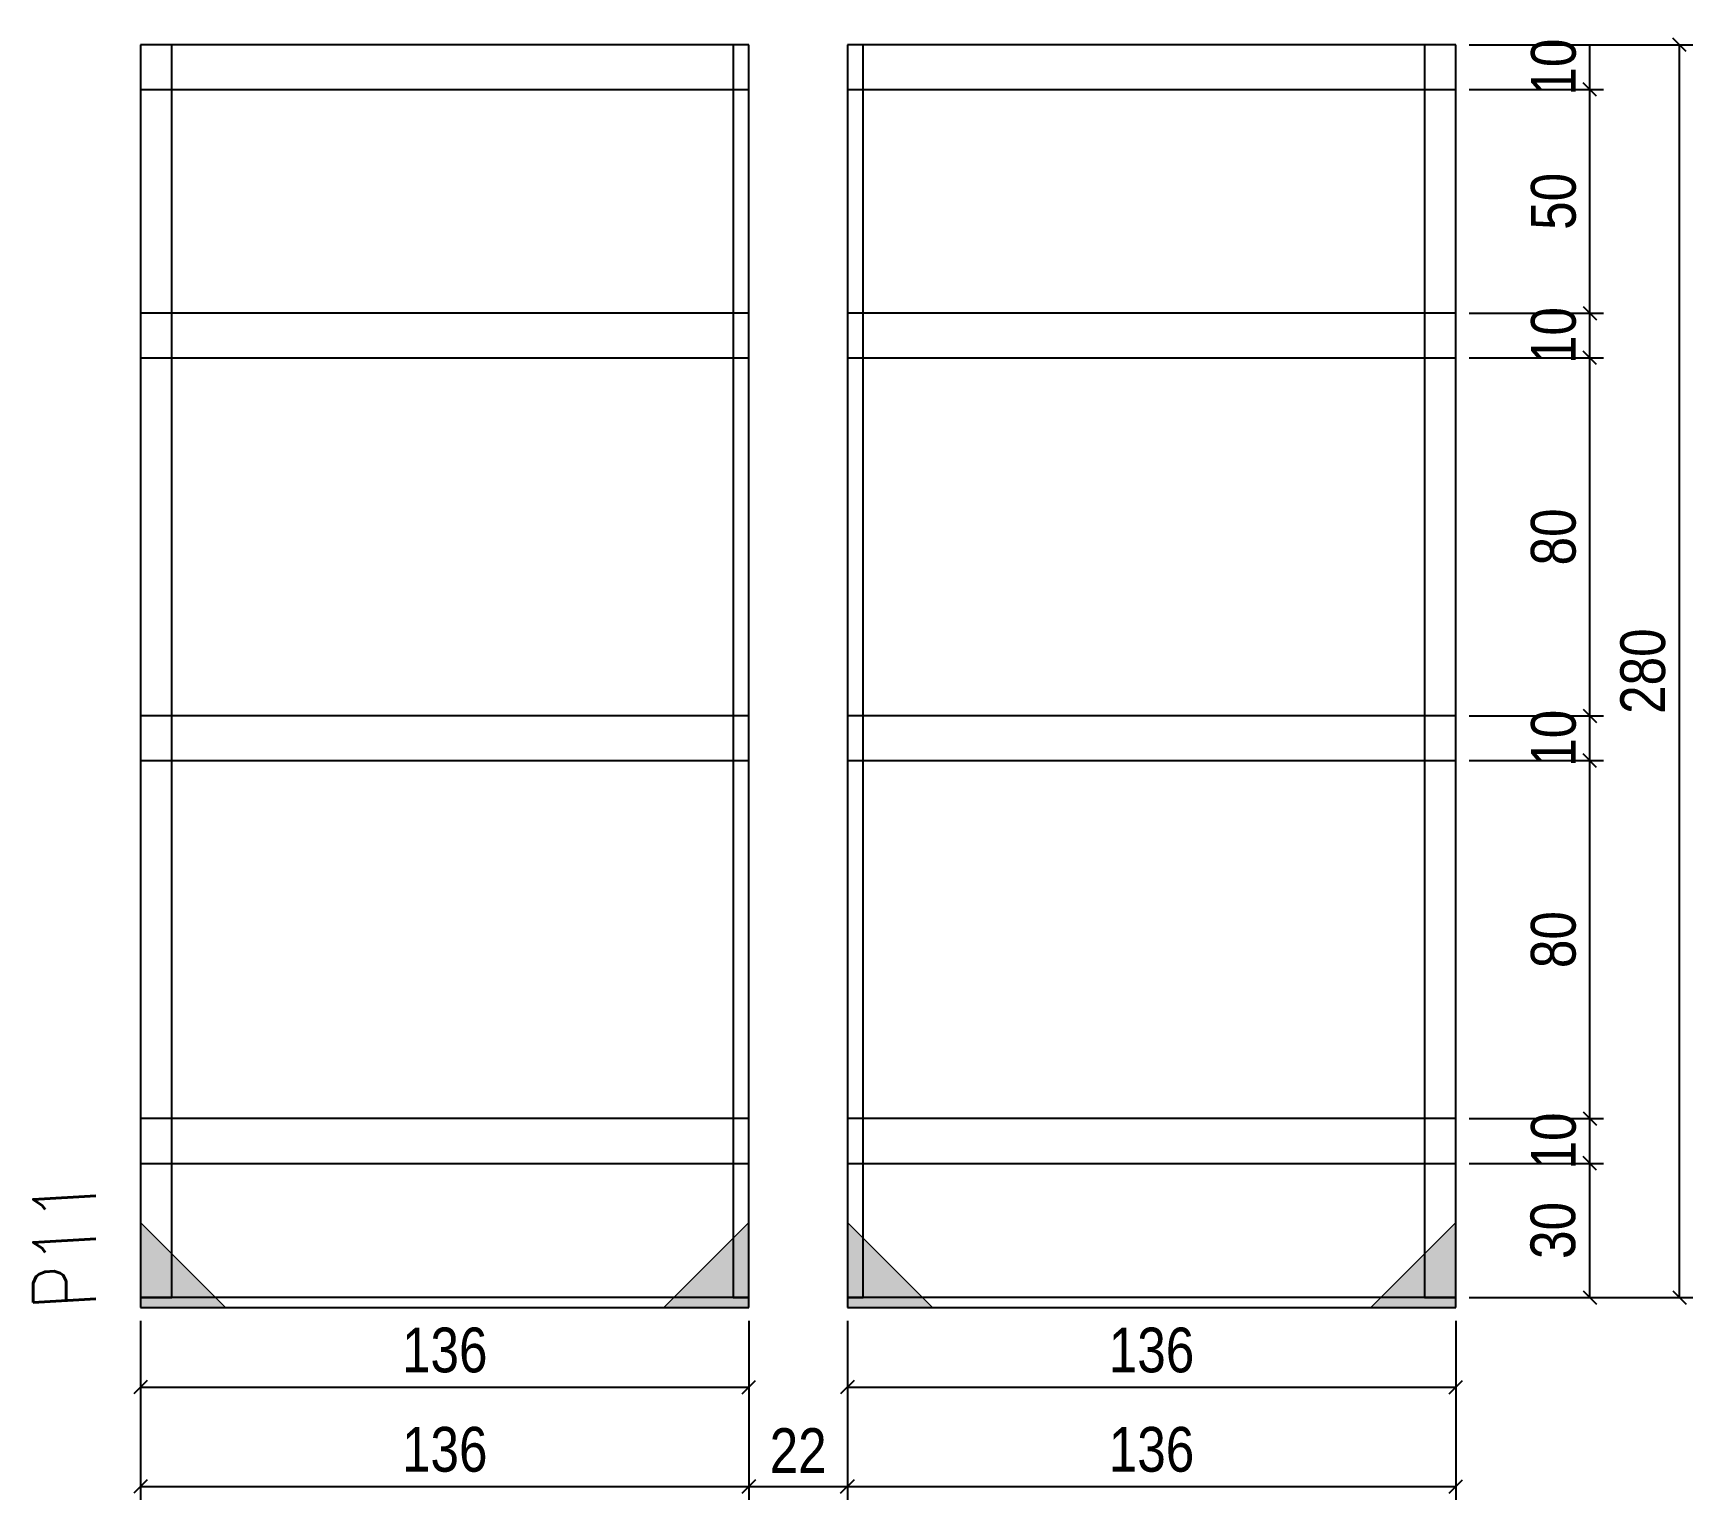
# Model space of a CAD drawing. Extents: x -7297 to 4125, y -881 to 169.
# Drawn here: x 3753.8 to 4124.8, y -244.5 to 83.2 of the extents above; entities that cross this region are included whole.
import ezdxf

# ---------------------------------------------------------------- set-up
doc = ezdxf.new("R2010")
doc.units = 0
doc.layers.get('0').update_dxf_attribs({"color": 1, "lineweight": 9})
for name, color, linetype in [('cotas', 4, 'Continuous'), ('NOMENCLATURA', 7, 'Continuous'), ('P-NOTAS', 7, 'Continuous'), ('SARR_2.2x10', 60, 'Continuous'), ('SARR_2.2x7', 40, 'Continuous'), ('SARR_3.5x7', 81, 'Continuous')]:
    doc.layers.add(name, color=color, linetype=linetype)
doc.layers.add('HACHURA_CANTONEIRA', color=162, linetype='Continuous', lineweight=15)
doc.styles.add('COTA TECNICA', font='techl___.ttf', dxfattribs={"height": 10})
doc.styles.get("Standard").update_dxf_attribs({"font": 'romans.shx', "width": 0.8, "height": 14})
doc.dimstyles.new('PAINEL-NOVA', dxfattribs={"dimtxt": 10, "dimasz": 3, "dimexe": 3, "dimexo": 3, "dimgap": 3, "dimtad": 1, "dimdec": 1, "dimzin": 12, "dimdsep": 46, "dimtxsty": 'COTA TECNICA', "dimblk1": 'OBLIQUE', "dimblk2": 'OBLIQUE', "dimsah": 1, "dimcen": 0.9, "dimclrd": 4, "dimclre": 4, "dimclrt": 240, "dimadec": 1, "dimazin": 3, "dimtfac": 1, "dimtdec": 1, "dimtix": 1, "dimtmove": 0, "dimatfit": 3, "dimfxl": 1, "dimtolj": 1, "dimtzin": 12, "dimarcsym": 0})

msp = doc.modelspace()

# ---------------------------------------------------------------- texts
at = {"layer": 'NOMENCLATURA', "linetype": 'Continuous', "ltscale": 30, "oblique": 356.6025, "width": 0.8}
msp.add_text('P11', height=14, rotation=90, dxfattribs=at).set_placement((3767.83, -201.55))

# ---------------------------------------------------------------- blocks, each defined once
blk = doc.blocks.new('_Oblique')
at = {"color": 0, "linetype": 'ByBlock', "lineweight": -2}
blk.add_line((-0.5, -0.5), (0.5, 0.5), dxfattribs=at)
blk = doc.blocks.new('*D4610')
at = {"layer": 'Defpoints', "color": 0, "linetype": 'Continuous', "ltscale": 30, "transparency": 16777216}
for p in [(3777.83, -214.35), (3913.83, -214.35), (3913.83, -219.35)]:
    blk.add_point(p, dxfattribs=at)
at = {"layer": 'P-NOTAS', "color": 4, "linetype": 'Continuous', "lineweight": -2, "ltscale": 30, "transparency": 16777216}
for p, q in [((3777.83, -217.35), (3777.83, -222.35)), ((3913.83, -217.35), (3913.83, -222.35)), ((3777.83, -219.35), (3913.83, -219.35))]:
    blk.add_line(p, q, dxfattribs=at)
at = {"layer": 'P-NOTAS', "color": 4, "linetype": 'Continuous', "lineweight": -2, "ltscale": 30, "transparency": 16777216, "xscale": 3, "yscale": 3, "zscale": 3, "rotation": 180}
blk.add_blockref('_Oblique', (3777.83, -219.35), dxfattribs=at)
at = {"layer": 'P-NOTAS', "color": 4, "linetype": 'Continuous', "lineweight": -2, "ltscale": 30, "transparency": 16777216, "xscale": 3, "yscale": 3, "zscale": 3}
blk.add_blockref('_Oblique', (3913.83, -219.35), dxfattribs=at)
at = {"layer": 'P-NOTAS', "color": 240, "linetype": 'Continuous', "ltscale": 30, "transparency": 16777216, "insert": (3845.83, -211.13), "char_height": 10, "attachment_point": 5, "style": 'COTA TECNICA'}
blk.add_mtext('\\A1;136', dxfattribs=at)
blk = doc.blocks.new('*D4611')
at = {"layer": 'Defpoints', "color": 0, "linetype": 'Continuous', "ltscale": 30, "transparency": 16777216}
for p in [(3777.83, -201.55), (3913.83, -201.55), (3913.83, -241.55)]:
    blk.add_point(p, dxfattribs=at)
at = {"layer": 'P-NOTAS', "color": 4, "linetype": 'Continuous', "lineweight": -2, "ltscale": 30, "transparency": 16777216}
for p, q in [((3777.83, -204.55), (3777.83, -244.55)), ((3913.83, -204.55), (3913.83, -244.55)), ((3777.83, -241.55), (3913.83, -241.55))]:
    blk.add_line(p, q, dxfattribs=at)
at = {"layer": 'P-NOTAS', "color": 4, "linetype": 'Continuous', "lineweight": -2, "ltscale": 30, "transparency": 16777216, "xscale": 3, "yscale": 3, "zscale": 3, "rotation": 180}
blk.add_blockref('_Oblique', (3777.83, -241.55), dxfattribs=at)
at = {"layer": 'P-NOTAS', "color": 4, "linetype": 'Continuous', "lineweight": -2, "ltscale": 30, "transparency": 16777216, "xscale": 3, "yscale": 3, "zscale": 3}
blk.add_blockref('_Oblique', (3913.83, -241.55), dxfattribs=at)
at = {"layer": 'P-NOTAS', "color": 240, "linetype": 'Continuous', "ltscale": 30, "transparency": 16777216, "insert": (3845.83, -233.33), "char_height": 10, "attachment_point": 5, "style": 'COTA TECNICA'}
blk.add_mtext('\\A1;136', dxfattribs=at)
blk = doc.blocks.new('*D4612')
at = {"layer": 'Defpoints', "color": 0, "linetype": 'Continuous', "ltscale": 30, "transparency": 16777216}
for p in [(3935.83, -214.35), (4071.83, -214.35), (4071.83, -219.35)]:
    blk.add_point(p, dxfattribs=at)
at = {"layer": 'P-NOTAS', "color": 4, "linetype": 'Continuous', "lineweight": -2, "ltscale": 30, "transparency": 16777216}
for p, q in [((3935.83, -217.35), (3935.83, -222.35)), ((4071.83, -217.35), (4071.83, -222.35)), ((3935.83, -219.35), (4071.83, -219.35))]:
    blk.add_line(p, q, dxfattribs=at)
at = {"layer": 'P-NOTAS', "color": 4, "linetype": 'Continuous', "lineweight": -2, "ltscale": 30, "transparency": 16777216, "xscale": 3, "yscale": 3, "zscale": 3, "rotation": 180}
blk.add_blockref('_Oblique', (3935.83, -219.35), dxfattribs=at)
at = {"layer": 'P-NOTAS', "color": 4, "linetype": 'Continuous', "lineweight": -2, "ltscale": 30, "transparency": 16777216, "xscale": 3, "yscale": 3, "zscale": 3}
blk.add_blockref('_Oblique', (4071.83, -219.35), dxfattribs=at)
at = {"layer": 'P-NOTAS', "color": 240, "linetype": 'Continuous', "ltscale": 30, "transparency": 16777216, "insert": (4003.83, -211.13), "char_height": 10, "attachment_point": 5, "style": 'COTA TECNICA'}
blk.add_mtext('\\A1;136', dxfattribs=at)
blk = doc.blocks.new('*D4613')
at = {"layer": 'Defpoints', "color": 0, "linetype": 'Continuous', "ltscale": 30, "transparency": 16777216}
for p in [(4071.83, 80.65), (4121.83, 80.65), (4071.83, -199.35)]:
    blk.add_point(p, dxfattribs=at)
at = {"layer": 'P-NOTAS', "color": 4, "linetype": 'Continuous', "lineweight": -2, "ltscale": 30, "transparency": 16777216}
for p, q in [((4074.83, 80.65), (4124.83, 80.65)), ((4121.83, -199.35), (4121.83, 80.65)), ((4074.83, -199.35), (4124.83, -199.35))]:
    blk.add_line(p, q, dxfattribs=at)
at = {"layer": 'P-NOTAS', "color": 4, "linetype": 'Continuous', "lineweight": -2, "ltscale": 30, "transparency": 16777216, "xscale": 3, "yscale": 3, "zscale": 3}
for p, rotation in [((4121.83, 80.65), 90), ((4121.83, -199.35), 270)]:
    blk.add_blockref('_Oblique', p, dxfattribs=dict(at, rotation=rotation))
at = {"layer": 'P-NOTAS', "color": 240, "linetype": 'Continuous', "ltscale": 30, "transparency": 16777216, "insert": (4113.7, -59.35), "char_height": 10, "attachment_point": 5, "rotation": 90, "style": 'COTA TECNICA'}
blk.add_mtext('\\A1;280', dxfattribs=at)
blk = doc.blocks.new('*D4614')
at = {"layer": 'Defpoints', "color": 0, "linetype": 'Continuous', "ltscale": 30, "transparency": 16777216}
for p in [(4071.83, -169.35), (4101.83, -169.35), (4071.83, -199.35)]:
    blk.add_point(p, dxfattribs=at)
at = {"layer": 'P-NOTAS', "color": 4, "linetype": 'Continuous', "lineweight": -2, "ltscale": 30, "transparency": 16777216}
for p, q in [((4074.83, -169.35), (4104.83, -169.35)), ((4101.83, -199.35), (4101.83, -169.35)), ((4074.83, -199.35), (4104.83, -199.35))]:
    blk.add_line(p, q, dxfattribs=at)
at = {"layer": 'P-NOTAS', "color": 4, "linetype": 'Continuous', "lineweight": -2, "ltscale": 30, "transparency": 16777216, "xscale": 3, "yscale": 3, "zscale": 3}
for p, rotation in [((4101.83, -169.35), 90), ((4101.83, -199.35), 270)]:
    blk.add_blockref('_Oblique', p, dxfattribs=dict(at, rotation=rotation))
at = {"layer": 'P-NOTAS', "color": 240, "linetype": 'Continuous', "ltscale": 30, "transparency": 16777216, "insert": (4093.61, -184.35), "char_height": 10, "attachment_point": 5, "rotation": 90, "style": 'COTA TECNICA'}
blk.add_mtext('\\A1;30', dxfattribs=at)
blk = doc.blocks.new('*D4615')
at = {"layer": 'Defpoints', "color": 0, "linetype": 'Continuous', "ltscale": 30, "transparency": 16777216}
for p in [(4071.83, -159.35), (4101.83, -159.35), (4071.83, -169.35)]:
    blk.add_point(p, dxfattribs=at)
at = {"layer": 'P-NOTAS', "color": 4, "linetype": 'Continuous', "lineweight": -2, "ltscale": 30, "transparency": 16777216}
for p, q in [((4074.83, -159.35), (4104.83, -159.35)), ((4101.83, -169.35), (4101.83, -159.35)), ((4074.83, -169.35), (4104.83, -169.35))]:
    blk.add_line(p, q, dxfattribs=at)
at = {"layer": 'P-NOTAS', "color": 240, "linetype": 'Continuous', "ltscale": 30, "transparency": 16777216, "insert": (4093.73, -164.35), "char_height": 10, "attachment_point": 5, "rotation": 90, "style": 'COTA TECNICA'}
blk.add_mtext('\\A1;10', dxfattribs=at)
blk = doc.blocks.new('*D4616')
at = {"layer": 'Defpoints', "color": 0, "linetype": 'Continuous', "ltscale": 30, "transparency": 16777216}
for p in [(4071.83, -79.35), (4101.83, -79.35), (4071.83, -159.35)]:
    blk.add_point(p, dxfattribs=at)
at = {"layer": 'P-NOTAS', "color": 4, "linetype": 'Continuous', "lineweight": -2, "ltscale": 30, "transparency": 16777216}
for p, q in [((4074.83, -79.35), (4104.83, -79.35)), ((4101.83, -159.35), (4101.83, -79.35)), ((4074.83, -159.35), (4104.83, -159.35))]:
    blk.add_line(p, q, dxfattribs=at)
at = {"layer": 'P-NOTAS', "color": 4, "linetype": 'Continuous', "lineweight": -2, "ltscale": 30, "transparency": 16777216, "xscale": 3, "yscale": 3, "zscale": 3}
for p, rotation in [((4101.83, -79.35), 90), ((4101.83, -159.35), 270)]:
    blk.add_blockref('_Oblique', p, dxfattribs=dict(at, rotation=rotation))
at = {"layer": 'P-NOTAS', "color": 240, "linetype": 'Continuous', "ltscale": 30, "transparency": 16777216, "insert": (4093.7, -119.35), "char_height": 10, "attachment_point": 5, "rotation": 90, "style": 'COTA TECNICA'}
blk.add_mtext('\\A1;80', dxfattribs=at)
blk = doc.blocks.new('*D4617')
at = {"layer": 'Defpoints', "color": 0, "linetype": 'Continuous', "ltscale": 30, "transparency": 16777216}
for p in [(4071.83, -69.35), (4101.83, -69.35), (4071.83, -79.35)]:
    blk.add_point(p, dxfattribs=at)
at = {"layer": 'P-NOTAS', "color": 4, "linetype": 'Continuous', "lineweight": -2, "ltscale": 30, "transparency": 16777216}
for p, q in [((4074.83, -69.35), (4104.83, -69.35)), ((4101.83, -79.35), (4101.83, -69.35)), ((4074.83, -79.35), (4104.83, -79.35))]:
    blk.add_line(p, q, dxfattribs=at)
at = {"layer": 'P-NOTAS', "color": 240, "linetype": 'Continuous', "ltscale": 30, "transparency": 16777216, "insert": (4093.73, -74.35), "char_height": 10, "attachment_point": 5, "rotation": 90, "style": 'COTA TECNICA'}
blk.add_mtext('\\A1;10', dxfattribs=at)
blk = doc.blocks.new('*D4618')
at = {"layer": 'Defpoints', "color": 0, "linetype": 'Continuous', "ltscale": 30, "transparency": 16777216}
for p in [(4071.83, 10.65), (4101.83, 10.65), (4071.83, -69.35)]:
    blk.add_point(p, dxfattribs=at)
at = {"layer": 'P-NOTAS', "color": 4, "linetype": 'Continuous', "lineweight": -2, "ltscale": 30, "transparency": 16777216}
for p, q in [((4074.83, 10.65), (4104.83, 10.65)), ((4101.83, -69.35), (4101.83, 10.65)), ((4074.83, -69.35), (4104.83, -69.35))]:
    blk.add_line(p, q, dxfattribs=at)
at = {"layer": 'P-NOTAS', "color": 4, "linetype": 'Continuous', "lineweight": -2, "ltscale": 30, "transparency": 16777216, "xscale": 3, "yscale": 3, "zscale": 3}
for p, rotation in [((4101.83, 10.65), 90), ((4101.83, -69.35), 270)]:
    blk.add_blockref('_Oblique', p, dxfattribs=dict(at, rotation=rotation))
at = {"layer": 'P-NOTAS', "color": 240, "linetype": 'Continuous', "ltscale": 30, "transparency": 16777216, "insert": (4093.7, -29.35), "char_height": 10, "attachment_point": 5, "rotation": 90, "style": 'COTA TECNICA'}
blk.add_mtext('\\A1;80', dxfattribs=at)
blk = doc.blocks.new('*D4619')
at = {"layer": 'Defpoints', "color": 0, "linetype": 'Continuous', "ltscale": 30, "transparency": 16777216}
for p in [(4071.83, 20.65), (4101.83, 20.65), (4071.83, 10.65)]:
    blk.add_point(p, dxfattribs=at)
at = {"layer": 'P-NOTAS', "color": 4, "linetype": 'Continuous', "lineweight": -2, "ltscale": 30, "transparency": 16777216}
for p, q in [((4074.83, 20.65), (4104.83, 20.65)), ((4101.83, 10.65), (4101.83, 20.65)), ((4074.83, 10.65), (4104.83, 10.65))]:
    blk.add_line(p, q, dxfattribs=at)
at = {"layer": 'P-NOTAS', "color": 240, "linetype": 'Continuous', "ltscale": 30, "transparency": 16777216, "insert": (4093.73, 15.65), "char_height": 10, "attachment_point": 5, "rotation": 90, "style": 'COTA TECNICA'}
blk.add_mtext('\\A1;10', dxfattribs=at)
blk = doc.blocks.new('*D4620')
at = {"layer": 'Defpoints', "color": 0, "linetype": 'Continuous', "ltscale": 30, "transparency": 16777216}
for p in [(4071.83, 70.65), (4101.83, 70.65), (4071.83, 20.65)]:
    blk.add_point(p, dxfattribs=at)
at = {"layer": 'P-NOTAS', "color": 4, "linetype": 'Continuous', "lineweight": -2, "ltscale": 30, "transparency": 16777216}
for p, q in [((4074.83, 70.65), (4104.83, 70.65)), ((4101.83, 20.65), (4101.83, 70.65)), ((4074.83, 20.65), (4104.83, 20.65))]:
    blk.add_line(p, q, dxfattribs=at)
at = {"layer": 'P-NOTAS', "color": 4, "linetype": 'Continuous', "lineweight": -2, "ltscale": 30, "transparency": 16777216, "xscale": 3, "yscale": 3, "zscale": 3}
for p, rotation in [((4101.83, 70.65), 90), ((4101.83, 20.65), 270)]:
    blk.add_blockref('_Oblique', p, dxfattribs=dict(at, rotation=rotation))
at = {"layer": 'P-NOTAS', "color": 240, "linetype": 'Continuous', "ltscale": 30, "transparency": 16777216, "insert": (4093.72, 45.65), "char_height": 10, "attachment_point": 5, "rotation": 90, "style": 'COTA TECNICA'}
blk.add_mtext('\\A1;50', dxfattribs=at)
blk = doc.blocks.new('*D4621')
at = {"layer": 'Defpoints', "color": 0, "linetype": 'Continuous', "ltscale": 30, "transparency": 16777216}
for p in [(4071.83, 80.65), (4101.83, 80.65), (4071.83, 70.65)]:
    blk.add_point(p, dxfattribs=at)
at = {"layer": 'P-NOTAS', "color": 4, "linetype": 'Continuous', "lineweight": -2, "ltscale": 30, "transparency": 16777216}
for p, q in [((4074.83, 80.65), (4104.83, 80.65)), ((4101.83, 70.65), (4101.83, 80.65)), ((4074.83, 70.65), (4104.83, 70.65))]:
    blk.add_line(p, q, dxfattribs=at)
at = {"layer": 'P-NOTAS', "color": 240, "linetype": 'Continuous', "ltscale": 30, "transparency": 16777216, "insert": (4093.73, 75.65), "char_height": 10, "attachment_point": 5, "rotation": 90, "style": 'COTA TECNICA'}
blk.add_mtext('\\A1;10', dxfattribs=at)
blk = doc.blocks.new('*D4622')
at = {"layer": 'Defpoints', "color": 0, "linetype": 'Continuous', "ltscale": 30, "transparency": 16777216}
for p in [(3935.83, -201.55), (4071.83, -201.55), (4071.83, -241.55)]:
    blk.add_point(p, dxfattribs=at)
at = {"layer": 'P-NOTAS', "color": 4, "linetype": 'Continuous', "lineweight": -2, "ltscale": 30, "transparency": 16777216}
for p, q in [((3935.83, -204.55), (3935.83, -244.55)), ((4071.83, -204.55), (4071.83, -244.55)), ((3935.83, -241.55), (4071.83, -241.55))]:
    blk.add_line(p, q, dxfattribs=at)
at = {"layer": 'P-NOTAS', "color": 4, "linetype": 'Continuous', "lineweight": -2, "ltscale": 30, "transparency": 16777216, "xscale": 3, "yscale": 3, "zscale": 3, "rotation": 180}
blk.add_blockref('_Oblique', (3935.83, -241.55), dxfattribs=at)
at = {"layer": 'P-NOTAS', "color": 4, "linetype": 'Continuous', "lineweight": -2, "ltscale": 30, "transparency": 16777216, "xscale": 3, "yscale": 3, "zscale": 3}
blk.add_blockref('_Oblique', (4071.83, -241.55), dxfattribs=at)
at = {"layer": 'P-NOTAS', "color": 240, "linetype": 'Continuous', "ltscale": 30, "transparency": 16777216, "insert": (4003.83, -233.33), "char_height": 10, "attachment_point": 5, "style": 'COTA TECNICA'}
blk.add_mtext('\\A1;136', dxfattribs=at)
blk = doc.blocks.new('*D4623')
at = {"layer": 'Defpoints', "color": 0, "linetype": 'Continuous', "ltscale": 30, "transparency": 16777216}
for p in [(3913.83, -201.55), (3935.83, -201.55), (3935.83, -241.55)]:
    blk.add_point(p, dxfattribs=at)
at = {"layer": 'P-NOTAS', "color": 4, "linetype": 'Continuous', "lineweight": -2, "ltscale": 30, "transparency": 16777216}
for p, q in [((3913.83, -204.55), (3913.83, -244.55)), ((3935.83, -204.55), (3935.83, -244.55)), ((3913.83, -241.55), (3935.83, -241.55))]:
    blk.add_line(p, q, dxfattribs=at)
at = {"layer": 'P-NOTAS', "color": 4, "linetype": 'Continuous', "lineweight": -2, "ltscale": 30, "transparency": 16777216, "xscale": 3, "yscale": 3, "zscale": 3, "rotation": 180}
blk.add_blockref('_Oblique', (3913.83, -241.55), dxfattribs=at)
at = {"layer": 'P-NOTAS', "color": 4, "linetype": 'Continuous', "lineweight": -2, "ltscale": 30, "transparency": 16777216, "xscale": 3, "yscale": 3, "zscale": 3}
blk.add_blockref('_Oblique', (3935.83, -241.55), dxfattribs=at)
at = {"layer": 'P-NOTAS', "color": 240, "linetype": 'Continuous', "ltscale": 30, "transparency": 16777216, "insert": (3924.83, -233.55), "char_height": 10, "attachment_point": 5, "style": 'COTA TECNICA'}
blk.add_mtext('\\A1;22', dxfattribs=at)
blk = doc.blocks.new('T-GRA-E')
at = {"layer": 'HACHURA_CANTONEIRA', "color": 7}
blk.add_lwpolyline([(0, 19), (0, 0), (19.01, 0)], close=True, dxfattribs=at)
blk = doc.blocks.new('GRA-E')
at = {"layer": 'HACHURA_CANTONEIRA'}
h = blk.add_hatch(color=256, dxfattribs=at)
h.dxf.hatch_style = 1
h.paths.add_polyline_path([(0, 19), (0, 0), (19.01, 0)])
at = {"layer": 'cotas'}
blk.add_blockref('T-GRA-E', (0, 0), dxfattribs=at)
blk = doc.blocks.new('T-GRA-D')
at = {"layer": 'HACHURA_CANTONEIRA', "color": 7}
blk.add_lwpolyline([(0, 19), (0, 0), (-19.01, 0)], close=True, dxfattribs=at)
blk = doc.blocks.new('GRA-D')
at = {"layer": 'HACHURA_CANTONEIRA'}
h = blk.add_hatch(color=256, dxfattribs=at)
h.dxf.hatch_style = 1
h.paths.add_polyline_path([(0, 19), (0, 0), (-19.01, 0)])
at = {"layer": 'cotas'}
blk.add_blockref('T-GRA-D', (0, 0), dxfattribs=at)

# ---------------------------------------------------------------- dimensions: what is measured, and where the dimension line sits
at = {"layer": 'P-NOTAS', "linetype": 'Continuous', "ltscale": 30}
for base, p1, p2, picture, middle in [((4101.83, 80.65), (4071.83, 70.65), (4071.83, 80.65), '*D4621', (4093.73, 75.65)), ((4121.83, 80.65), (4071.83, -199.35), (4071.83, 80.65), '*D4613', (4113.7, -59.35)), ((4101.83, 70.65), (4071.83, 20.65), (4071.83, 70.65), '*D4620', (4093.72, 45.65)), ((4101.83, 20.65), (4071.83, 10.65), (4071.83, 20.65), '*D4619', (4093.73, 15.65)), ((4101.83, 10.65), (4071.83, -69.35), (4071.83, 10.65), '*D4618', (4093.7, -29.35)), ((4101.83, -69.35), (4071.83, -79.35), (4071.83, -69.35), '*D4617', (4093.73, -74.35)), ((4101.83, -79.35), (4071.83, -159.35), (4071.83, -79.35), '*D4616', (4093.7, -119.35)), ((4101.83, -159.35), (4071.83, -169.35), (4071.83, -159.35), '*D4615', (4093.73, -164.35)), ((4101.83, -169.35), (4071.83, -199.35), (4071.83, -169.35), '*D4614', (4093.61, -184.35))]:
    dim = msp.add_linear_dim(base=base, p1=p1, p2=p2, angle=90, dimstyle='PAINEL-NOVA', dxfattribs=at)
    dim.commit()
    dim.dimension.update_dxf_attribs({"geometry": picture, "text_midpoint": middle})
for base, p1, p2, picture, middle in [((3913.83, -241.55), (3777.83, -201.55), (3913.83, -201.55), '*D4611', (3845.83, -233.33)), ((3935.83, -241.55), (3913.83, -201.55), (3935.83, -201.55), '*D4623', (3924.83, -233.55)), ((4071.83, -241.55), (3935.83, -201.55), (4071.83, -201.55), '*D4622', (4003.83, -233.33)), ((3913.83, -219.35), (3777.83, -214.35), (3913.83, -214.35), '*D4610', (3845.83, -211.13)), ((4071.83, -219.35), (3935.83, -214.35), (4071.83, -214.35), '*D4612', (4003.83, -211.13))]:
    dim = msp.add_linear_dim(base=base, p1=p1, p2=p2, dimstyle='PAINEL-NOVA', dxfattribs=at)
    dim.commit()
    dim.dimension.update_dxf_attribs({"geometry": picture, "text_midpoint": middle})

# ---------------------------------------------------------------- linework, layer by layer
at = {"layer": 'SARR_2.2x10', "linetype": 'Continuous', "ltscale": 30}
for p, q in [((3913.83, 80.65), (3777.83, 80.65)), ((3777.83, 80.65), (3777.83, 70.65)), ((3913.83, 70.65), (3913.83, 80.65)), ((4071.83, 80.65), (3935.83, 80.65)), ((3935.83, 80.65), (3935.83, 70.65)), ((4071.83, 70.65), (4071.83, 80.65)), ((3777.83, 70.65), (3913.83, 70.65)), ((3935.83, 70.65), (4071.83, 70.65)), ((3913.83, 20.65), (3777.83, 20.65)), ((3777.83, 20.65), (3777.83, 10.65)), ((3913.83, 10.65), (3913.83, 20.65)), ((4071.83, 20.65), (3935.83, 20.65)), ((3935.83, 20.65), (3935.83, 10.65)), ((4071.83, 10.65), (4071.83, 20.65)), ((3777.83, 10.65), (3913.83, 10.65)), ((3935.83, 10.65), (4071.83, 10.65)), ((3913.83, -69.35), (3777.83, -69.35)), ((3777.83, -69.35), (3777.83, -79.35)), ((3913.83, -79.35), (3913.83, -69.35)), ((4071.83, -69.35), (3935.83, -69.35)), ((3935.83, -69.35), (3935.83, -79.35)), ((4071.83, -79.35), (4071.83, -69.35)), ((3777.83, -79.35), (3913.83, -79.35)), ((3935.83, -79.35), (4071.83, -79.35)), ((3913.83, -159.35), (3777.83, -159.35)), ((3777.83, -159.35), (3777.83, -169.35)), ((3913.83, -169.35), (3913.83, -159.35)), ((4071.83, -159.35), (3935.83, -159.35)), ((3935.83, -159.35), (3935.83, -169.35)), ((4071.83, -169.35), (4071.83, -159.35)), ((3777.83, -169.35), (3913.83, -169.35)), ((3935.83, -169.35), (4071.83, -169.35))]:
    msp.add_line(p, q, dxfattribs=at)
at = {"layer": 'SARR_2.2x7', "linetype": 'Continuous', "ltscale": 30}
for p, q in [((3784.83, 80.65), (3777.83, 80.65)), ((3777.83, 80.65), (3777.83, -199.35)), ((3784.83, -199.35), (3784.83, 80.65)), ((4071.83, 80.65), (4064.83, 80.65)), ((4064.83, 80.65), (4064.83, -199.35)), ((4071.83, -199.35), (4071.83, 80.65)), ((3913.83, -199.35), (3777.83, -199.35)), ((3777.83, -199.35), (3777.83, -201.55)), ((3777.83, -199.35), (3784.83, -199.35)), ((3913.83, -201.55), (3913.83, -199.35)), ((4071.83, -199.35), (3935.83, -199.35)), ((3935.83, -199.35), (3935.83, -201.55)), ((4064.83, -199.35), (4071.83, -199.35)), ((4071.83, -201.55), (4071.83, -199.35)), ((3777.83, -201.55), (3913.83, -201.55)), ((3935.83, -201.55), (4071.83, -201.55))]:
    msp.add_line(p, q, dxfattribs=at)
at = {"layer": 'SARR_3.5x7', "linetype": 'Continuous', "ltscale": 30}
for p, q in [((3913.83, 80.65), (3910.33, 80.65)), ((3910.33, 80.65), (3910.33, -199.35)), ((3913.83, -199.35), (3913.83, 80.65)), ((3939.33, 80.65), (3935.83, 80.65)), ((3935.83, 80.65), (3935.83, -199.35)), ((3939.33, -199.35), (3939.33, 80.65)), ((3910.33, -199.35), (3913.83, -199.35)), ((3935.83, -199.35), (3939.33, -199.35))]:
    msp.add_line(p, q, dxfattribs=at)

# ---------------------------------------------------------------- block references
at = {"layer": 'SARR_2.2x7', "linetype": 'Continuous', "ltscale": 30}
for name, p in [('GRA-E', (3777.83, -201.55)), ('GRA-D', (3913.83, -201.55)), ('GRA-E', (3935.83, -201.55)), ('GRA-D', (4071.83, -201.55))]:
    msp.add_blockref(name, p, dxfattribs=at)

msp.set_redraw_order([(e.dxf.handle, doc.entitydb.next_handle()) for e in msp.query("TEXT MTEXT ATTDEF DIMENSION ARC_DIMENSION")])  # texts and dimensions are drawn at this point

doc.saveas('drawing.dxf')
